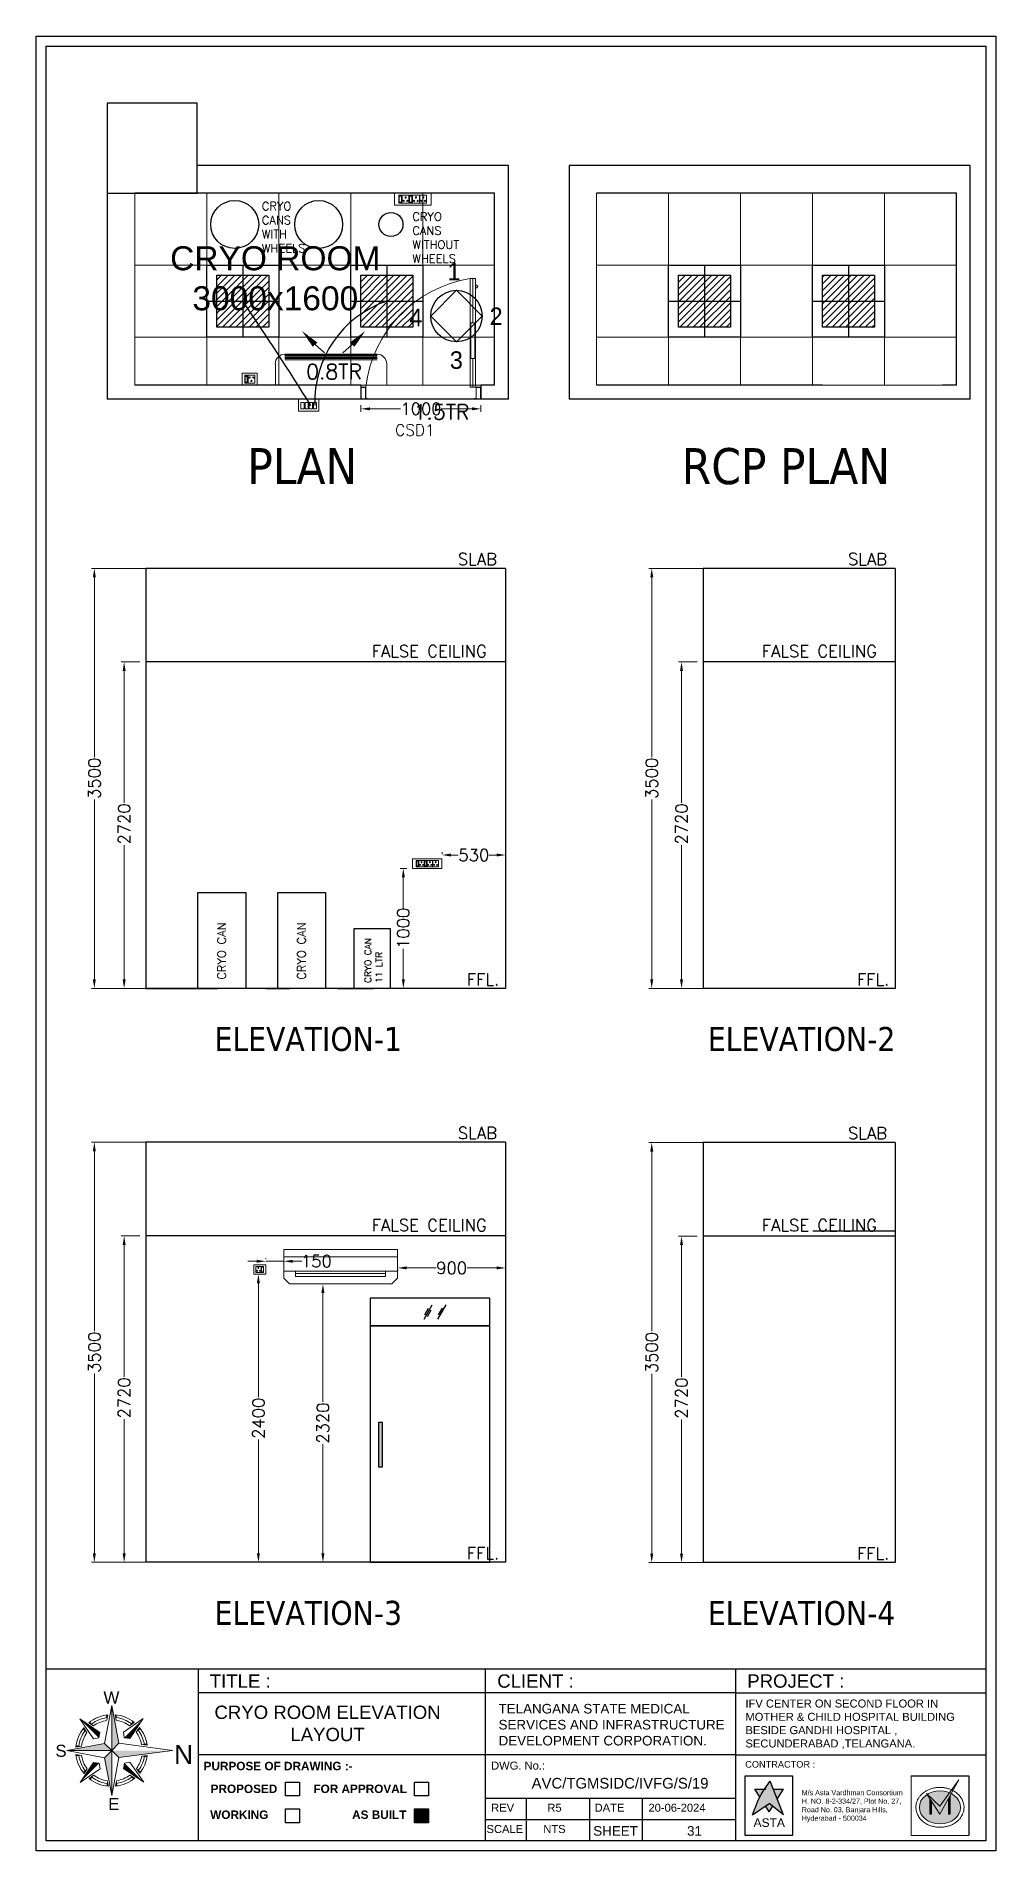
# Model space of a CAD drawing. Header units: millimetres. Extents: x 3552052 to 4144896, y -707811 to -630695.
# Drawn here: x 4006672 to 4014672, y -697836 to -682716 of the extents above; entities that cross this region are included whole.
import ezdxf
from ezdxf.enums import TextEntityAlignment as Align

# ---------------------------------------------------------------- set-up
doc = ezdxf.new("R2010")
doc.units = ezdxf.units.MM
doc.header["$LTSCALE"] = 6
doc.header["$MEASUREMENT"] = 0
doc.layers.get('0').update_dxf_attribs({"linetype": 'CONTINUOUS', "lineweight": 0})
doc.layers.get('Defpoints').update_dxf_attribs({"linetype": 'CONTINUOUS', "lineweight": 0})
for name, color, linetype, lineweight in [('0.0', 8, 'CONTINUOUS', 0), ('1200 Door', 144, 'CONTINUOUS', 0), ('COL', 5, 'CONTINUOUS', 0), ('DIM', 7, 'CONTINUOUS', 0), ('ELE 36W EMERGENCY LIGHT', 5, 'CONTINUOUS', 0), ('ELE-2NOS OF 6-16 RAW POWER SOCKET', 1, 'CONTINUOUS', 0), ('ELE-36W EMERGENCY  LED LIGHT', 7, 'CONTINUOUS', 0), ('ELE-3NOS 6-16A POWER SOCKET', 5, 'CONTINUOUS', 0), ('ELE-4M UPS P.SB', 3, 'CONTINUOUS', 0), ('ELE-6M UPS P.SB', 3, 'CONTINUOUS', 0), ('ELE-SOCKET NMBERING', 7, 'CONTINUOUS', 9), ('EQP', 6, 'CONTINUOUS', 0), ('formate text', 8, 'CONTINUOUS', 0), ('hatch', 252, 'CONTINUOUS', 0), ('HVAC', 3, 'CONTINUOUS', 15), ('LIGHT', 2, 'CONTINUOUS', 0), ('M HVAC HIGH WALL UNIT', 3, 'CONTINUOUS', 0), ('MEP_HVAC_RA_DUCT', 1, 'CONTINUOUS', 0), ('MEP_HVAC_TEXT', 7, 'CONTINUOUS', 0), ('SECTION', 251, 'CONTINUOUS', 0), ('Single Leaf Door', 4, 'CONTINUOUS', 0), ('TITLE', 7, 'CONTINUOUS', 0), ('WALL', 8, 'CONTINUOUS', 0)]:
    doc.layers.add(name, color=color, linetype=linetype, lineweight=lineweight)
doc.layers.add('ELE-6A AC SOCKET', color=7, linetype='CONTINUOUS', lineweight=0, true_color=0x00ceb6)
doc.layers.add('ELE-LIGHTING WIRING', color=7, linetype='CONTINUOUS', lineweight=0, true_color=0x63d7b6)
doc.styles.add('Annotation', font='tahoma.ttf')
doc.styles.add('ARIAL', font='arial.ttf')
doc.styles.add('FORMATE', font='arialbd.ttf')
doc.styles.add('ROMANS', font='romans.shx')
doc.styles.get("Standard").update_dxf_attribs({"font": 'SIMPLEX'})
doc.styles.add('style3', font='arialbd.ttf')
doc.styles.add('VERDANA', font='verdana.ttf')
doc.dimstyles.new('AEPL1', dxfattribs={"dimtxt": 100, "dimasz": 75, "dimexe": 25, "dimexo": 50, "dimtad": 0, "dimdec": 0, "dimtxsty": 'ROMANS', "dimcen": 2.5, "dimclrd": 7, "dimclre": 7, "dimclrt": 7, "dimadec": 0, "dimazin": 0, "dimtfac": 1, "dimtdec": 0, "dimtmove": 0, "dimatfit": 3, "dimfxl": 1, "dimlwd": 0, "dimlwe": 0, "dimarcsym": 0})

msp = doc.modelspace()

# ---------------------------------------------------------------- texts
at = {"lineweight": -3, "ltscale": 0.1, "char_height": 136.805, "width": 184.566, "attachment_point": 5, "rotation": 0.1103}
for s, insert in [('\\pxqc;{\\F.shx.shx;\\H1.0669x;1}', (4010155.4, -684677.1)), ('\\pxqc;{\\F.shx.shx.shx.shx;\\H1.0669x;4}', (4009837, -685059)), ('\\pxqc;{\\F.shx.shx.shx;\\H1.0669x;2}', (4010505.9, -685049.2)), ('\\pxqc;{\\F.shx.shx.shx.shx;\\H1.0669x;3}', (4010174.2, -685415.6))]:
    msp.add_mtext(s, dxfattribs=dict(at, insert=insert))
at = {"lineweight": -3, "width": 2697.906, "attachment_point": 3, "style": 'Annotation'}
for s, insert, char_height in [('\\pxql;PLAN', (4011128.6, -686148.1), 300), ('\\pxql;RCP PLAN', (4014751.9, -686148.1), 300), ('\\pxql;ELEVATION-1', (4010855.8, -690971.7), 200), ('\\pxql;ELEVATION-2', (4014968.8, -690971.7), 200), ('\\pxql;ELEVATION-3', (4010855.8, -695754.1), 200), ('\\pxql;ELEVATION-4', (4014968.8, -695756.1), 200)]:
    msp.add_mtext(s, dxfattribs=dict(at, insert=insert, char_height=char_height))
at = {"layer": '1200 Door', "color": 251, "lineweight": -3, "style": 'ROMANS'}
msp.add_text('CSD1', height=94.18, dxfattribs=at).set_placement((4009663.2, -686044.7, -35804.4))
at = {"layer": 'DIM', "color": 7, "lineweight": -3, "insert": (4008664.6, -684734.2), "char_height": 200, "width": 1982.81, "attachment_point": 5, "style": 'ARIAL'}
msp.add_mtext('CRYO ROOM 3000x1600', dxfattribs=at)
at = {"layer": 'ELE-SOCKET NMBERING', "color": 0, "lineweight": -3, "char_height": 100.004, "width": 2358.602, "attachment_point": 1, "style": 'Annotation'}
for s, insert in [('{\\Fromans|c0;SLAB}', (4010186.4, -687022.8)), ('{\\Fromans|c0;SLAB}', (4013439.3, -687022.8)), ('{\\Fromans|c0;FALSE CEILING }', (4009468.2, -687790.1)), ('{\\Fromans|c0;FALSE CEILING }', (4012721.1, -687790.1)), ('{\\Fromans|c0;FFL.}', (4010261.6, -690525.2)), ('{\\Fromans|c0;FFL.}', (4013514.5, -690525.2)), ('{\\Fromans|c0;SLAB}', (4010186.4, -691805.2)), ('{\\Fromans|c0;SLAB}', (4013439.3, -691807.3)), ('{\\Fromans|c0;FALSE CEILING }', (4009468.2, -692572.5)), ('{\\Fromans|c0;FALSE CEILING }', (4012721.1, -692574.6)), ('{\\Fromans|c0;FFL.}', (4010261.6, -695307.6)), ('{\\Fromans|c0;FFL.}', (4013514.5, -695309.6))]:
    msp.add_mtext(s, dxfattribs=dict(at, insert=insert))
at = {"layer": 'EQP', "color": 0, "lineweight": -3, "char_height": 70, "attachment_point": 1}
for s, insert in [('CRYO\\PCANS WITH WHEELS', (4008552.6, -684097.1)), ('CRYO\\PCANS WITHOUT WHEELS', (4009807, -684183.9))]:
    msp.add_mtext_dynamic_manual_height_columns(s, width=257.958, gutter_width=10, heights=[0], dxfattribs=dict(at, insert=insert))
at = {"layer": 'EQP', "color": 0, "lineweight": -3, "attachment_point": 1, "rotation": 90}
for s, insert, char_height in [('CRYO CAN', (4008181.4, -690578.1), 70), ('CRYO CAN', (4008848.1, -690578.1), 70), ('CRYO CAN\\P11 LTR', (4009409.8, -690605.2), 55)]:
    msp.add_mtext_dynamic_manual_height_columns(s, width=1096.645, gutter_width=10, heights=[0], dxfattribs=dict(at, insert=insert, char_height=char_height))
at = {"layer": 'formate text', "color": 7, "lineweight": 30, "ltscale": 100, "style": 'style3'}
msp.add_text('PURPOSE OF DRAWING :-', height=70.222, dxfattribs=at).set_placement((4008066.8, -697165.6, -44.4))
at = {"layer": 'formate text', "color": 7, "lineweight": 30, "style": 'FORMATE'}
for s, height, p in [('PROPOSED ', 70.22, (4008708.6, -697355.5, -44.4)), ('FOR APPROVAL', 70.222, (4009761.7, -697355.5, -44.4)), ('WORKING', 70.22, (4008606.7, -697571.3, -44.4)), ('AS BUILT', 70.22, (4009757.4, -697571.3, -44.4))]:
    msp.add_text(s, height=height, dxfattribs=at).set_placement(p, align=Align.RIGHT)
at = {"layer": 'MEP_HVAC_TEXT', "color": 0, "lineweight": -3, "char_height": 125, "attachment_point": 3, "rotation": 359.99312, "style": 'VERDANA'}
for s, insert in [('{\\Fromans|c0;\\C256;0.8TR}', (4009387.6, -685448.5)), ('{\\Fromans|c0;\\C256;1.5TR}', (4010283.8, -685783.7))]:
    msp.add_mtext_dynamic_manual_height_columns(s, width=1718.699, gutter_width=750, heights=[0], dxfattribs=dict(at, insert=insert))
at = {"layer": 'TITLE', "color": 7, "lineweight": 30, "style": 'ARIAL'}
for s, height, p in [('TITLE :', 110.96, (4008118, -696477.7)), ('CLIENT :', 110.96, (4010515.5, -696477.7)), ('PROJECT :', 110.96, (4012599.8, -696477.7)), ('W', 100.5, (4007231.9, -696609.8, 0)), ('S', 100.5, (4006831, -697053.5, 0)), ('DWG. No.:', 66.58, (4010463.8, -697160.1)), ('E', 100.5, (4007271.4, -697496.7, 0))]:
    msp.add_text(s, height=height, dxfattribs=at).set_placement(p)
at = {"layer": 'TITLE', "color": 5, "lineweight": -3, "style": 'ARIAL'}
msp.add_text('N', height=158.5, rotation=180, dxfattribs=at).set_placement((4007979.9, -696954.7, 0))
at = {"layer": 'TITLE', "color": 7, "lineweight": 30, "style": 'ARIAL'}
for s, height, p in [('REV', 66.58, (4010560, -697477.8)), ('R5', 66.58, (4010992.7, -697477.8)), ('DATE', 66.58, (4011451.1, -697477.8)), ('20-06-2024', 66.58, (4012013.9, -697477.8)), ('SCALE', 66.58, (4010578.4, -697655.3)), ('NTS', 66.58, (4010992.3, -697655.3)), ('SHEET', 79.89, (4011501.6, -697671.2)), ('31', 79.89, (4012159.7, -697671.2))]:
    msp.add_text(s, height=height, dxfattribs=at).set_placement(p, align=Align.MIDDLE_CENTER)
at = {"layer": 'TITLE', "color": 7, "lineweight": 30, "attachment_point": 1, "style": 'ARIAL'}
for s, width, gutter_width, insert, char_height in [('\\pxqc;CRYO ROOM ELEVATION LAYOUT', 1994.526, 4.44, (4008103, -696627.2), 110.964), ('{\\C256;TELANGANA STATE MEDICAL SERVICES AND INFRASTRUCTURE DEVELOPMENT CORPORATION.}', 1994.526, 4.44, (4010526.1, -696612.8), 79.894), ('\\pxql;IFV CENTER ON SECOND FLOOR IN MOTHER & CHILD HOSPITAL BUILDING BESIDE GANDHI HOSPITAL , SECUNDERABAD ,TELANGANA. ', 1994.526, 4.44, (4012584.7, -696576.3), 66.5785), ('\\pxqc;AVC/TGMSIDC/IVFG/S/19', 2393.395, 5.33, (4010342.4, -697229.5), 88.771)]:
    msp.add_mtext_dynamic_manual_height_columns(s, width=width, gutter_width=gutter_width, heights=[0], dxfattribs=dict(at, insert=insert, char_height=char_height))

# ---------------------------------------------------------------- blocks, each defined once
blk = doc.blocks.new('GGGG')
at = {"layer": 'ELE-4M UPS P.SB', "color": 251, "linetype": 'ByBlock'}
for p, q in [((3564133, -678814), (3564133, -677214)), ((3564733, -678814), (3564733, -677214)), ((3565333, -678814), (3565333, -677214)), ((3565933, -678814), (3565933, -677214)), ((3563533, -677814), (3566533, -677814)), ((3563533, -678414), (3566533, -678414))]:
    blk.add_line(p, q, dxfattribs=at)
blk.add_lwpolyline([(3563533, -677214), (3566533, -677214), (3566533, -678814), (3563533, -678814)], close=True, dxfattribs=at)
blk = doc.blocks.new('*D563')
at = {"layer": 'Defpoints', "color": 0, "transparency": 16777216}
for p in [(4009379, -685740), (4010379, -685740), (4010379, -685821)]:
    blk.add_point(p, dxfattribs=at)
at = {"layer": 'DIM', "color": 7, "lineweight": 0, "transparency": 16777216}
for p, q in [((4009379, -685790), (4009379, -685846)), ((4009454, -685821), (4009709, -685821)), ((4010304, -685821), (4010048, -685821)), ((4010379, -685790), (4010379, -685846))]:
    blk.add_line(p, q, dxfattribs=at)
at = {"layer": 'DIM', "color": 7, "transparency": 16777216}
for points in [[(4009454, -685808), (4009454, -685833), (4009379, -685821)], [(4010304, -685808), (4010304, -685833), (4010379, -685821)]]:
    blk.add_solid(points, dxfattribs=at)
at = {"layer": 'DIM', "color": 7, "lineweight": -3, "transparency": 16777216, "insert": (4009879, -685821), "char_height": 100, "attachment_point": 5, "style": 'ROMANS'}
blk.add_mtext('1000', dxfattribs=at)
blk = doc.blocks.new('1000x2100x100 SD')
at = {"layer": 'Single Leaf Door'}
for points in [[(44, 339), (49, 339), (49, 635), (44, 635)], [(88, 635), (83, 635), (83, 339), (88, 339)]]:
    blk.add_hatch(color=6, dxfattribs=at).paths.add_polyline_path(points)
at = {"layer": 'Single Leaf Door', "color": 8}
for p, q in [((30, 947), (30, 929)), ((44, 949), (32, 949)), ((32, 927), (44, 927)), ((44, 100), (44, 1004)), ((44, 1004), (88, 1004)), ((44, 949), (44, 927)), ((66, 635), (66, 1004)), ((88, 1004), (88, 100)), ((66, 100), (66, 339)), ((0, 100), (0, 0)), ((40, 100), (0, 100)), ((0, 0), (40, 0)), ((2, 98), (2, 2)), ((38, 98), (2, 98)), ((2, 2), (40, 2)), ((38, 3), (38, 98)), ((50, 3), (38, 3)), ((40, 5), (40, 100)), ((52, 5), (40, 5)), ((40, 2), (50, 2)), ((40, 0), (52, 0)), ((88, 100), (44, 100)), ((50, 2), (50, 3)), ((52, 0), (52, 5)), ((948, 5), (960, 5)), ((948, 0), (948, 5)), ((960, 0), (948, 0)), ((950, 3), (962, 3)), ((950, 2), (950, 3)), ((960, 2), (950, 2)), ((960, 5), (960, 100)), ((960, 100), (1000, 100)), ((998, 2), (960, 2)), ((1000, 0), (960, 0)), ((962, 3), (962, 98)), ((962, 98), (998, 98)), ((998, 98), (998, 2)), ((1000, 100), (1000, 0))]:
    blk.add_line(p, q, dxfattribs=at)
at = {"layer": 'Single Leaf Door', "color": 6}
for p, q in [((88, 635), (44, 635)), ((44, 635), (44, 339)), ((49, 339), (49, 635)), ((83, 339), (83, 635)), ((88, 339), (88, 635)), ((44, 339), (88, 339))]:
    blk.add_line(p, q, dxfattribs=at)
at = {"layer": 'Single Leaf Door', "color": 6, "ltscale": 100}
blk.add_line((83, 635), (83, 339), dxfattribs=at)
at = {"layer": 'Single Leaf Door', "color": 6}
for points in [[(44, 635), (44, 339), (49, 339), (49, 635), (44, 635)], [(88, 635), (88, 339), (83, 339), (83, 635), (88, 635)]]:
    blk.add_lwpolyline(points, dxfattribs=at)
at = {"layer": 'Single Leaf Door', "ltscale": 5000}
blk.add_lwpolyline([(44, 635), (44, 339), (49, 339), (49, 635), (44, 635)], dxfattribs=at)
at = {"layer": 'Single Leaf Door', "color": 8}
for centre, radius, start, end in [((30, 938), 3.72, 90, 270), ((32, 947), 1.98, 90, 180), ((32, 929), 1.98, 180, 270), ((-69, -20), 1036, 6.6418, 81.2791)]:
    blk.add_arc(centre, radius, start, end, dxfattribs=at)
blk = doc.blocks.new('FGFGFGFG')
at = {"layer": 'ELE-6M UPS P.SB', "color": 3, "linetype": 'ByBlock'}
for points in [[(3565675, -683133), (3565845, -683133), (3565845, -683233), (3565675, -683233)], [(3565695, -683161), (3565721, -683161), (3565721, -683213), (3565695, -683213)], [(3565729, -683161), (3565756, -683161), (3565756, -683213), (3565729, -683213)], [(3565764, -683161), (3565790, -683161), (3565790, -683213), (3565764, -683213)], [(3565799, -683161), (3565825, -683161), (3565825, -683213), (3565799, -683213)]]:
    blk.add_lwpolyline(points, close=True, dxfattribs=at)
blk = doc.blocks.new('HI WALL SPLIT AC UNIT')
at = {"layer": 'M HVAC HIGH WALL UNIT', "lineweight": 5}
for p, q in [((955021, -147904), (955950, -147904)), ((955021, -147904), (955021, -148083)), ((955950, -147904), (955950, -148083)), ((955100, -148162), (955872, -148162))]:
    blk.add_line(p, q, dxfattribs=at)
at = {"layer": 'M HVAC HIGH WALL UNIT', "color": 8, "lineweight": 5}
for p, q in [((955100, -148116), (955872, -148116)), ((955100, -148125), (955872, -148125)), ((955100, -148136), (955872, -148136)), ((955100, -148146), (955872, -148146)), ((955100, -148155), (955872, -148155))]:
    blk.add_line(p, q, dxfattribs=at)
at = {"layer": 'M HVAC HIGH WALL UNIT', "color": 7, "lineweight": 5}
for p, q in [((955309, -148242), (955387, -148173)), ((955619, -148242), (955541, -148173))]:
    blk.add_line(p, q, dxfattribs=at)
at = {"layer": 'M HVAC HIGH WALL UNIT', "lineweight": 5}
for centre, start, end in [((955100, -148083), 180, 270), ((955872, -148083), 270, 0)]:
    blk.add_arc(centre, 78.8, start, end, dxfattribs=at)
at = {"layer": 'M HVAC HIGH WALL UNIT', "color": 7, "lineweight": 5}
for points in [[(955328, -148260), (955290, -148224), (955200, -148356)], [(955600, -148260), (955638, -148224), (955728, -148356)]]:
    blk.add_solid(points, dxfattribs=at)
blk = doc.blocks.new('EQ2WE')
at = {"layer": 'ELE-6A AC SOCKET', "lineweight": 0}
for p, q in [((-99, 170), (-215, 170)), ((-215, 170), (-215, 36)), ((-215, 36), (-99, 36)), ((-99, 36), (-99, 170)), ((-91, 36), (-91, 170)), ((-91, 170), (-45, 170)), ((-45, 170), (-91, 170)), ((-45, 36), (-91, 36)), ((-87, 51), (-87, 155)), ((-87, 155), (-48, 155)), ((-48, 55), (-87, 55)), ((-48, 51), (-87, 51)), ((-48, 155), (-48, 51)), ((-45, 170), (-45, 36)), ((-45, 170), (-45, 36))]:
    blk.add_line(p, q, dxfattribs=at)
blk.add_lwpolyline([(0, 0), (-257, 0), (-257, 206), (0, 206)], close=True, dxfattribs=at)
for centre, radius, start, end in [((-190, 77), 7.83, 5.2689, 272.51), ((-184, 72), 6.31, 202.6838, 75.0951), ((-157, 136), 9.08, 307.1584, 232.8416), ((-157, 127), 5.79, 161.4031, 18.5969), ((-130, 72), 6.31, 104.9049, 337.3162), ((-124, 77), 7.83, 267.49, 174.7311)]:
    blk.add_arc(centre, radius, start, end, dxfattribs=at)
blk = doc.blocks.new('543WYH')
at = {"layer": 'ELE-2NOS OF 6-16 RAW POWER SOCKET', "color": 30, "linetype": 'ByBlock', "lineweight": 0}
for p, q in [((-124, -57), (-124, -91)), ((-26, -57), (-124, -57)), ((-26, -57), (-124, -57)), ((-124, -91), (-26, -91)), ((-124, -96), (-26, -96)), ((-124, -181), (-124, -96)), ((-26, -181), (-124, -181)), ((-124, -187), (-124, -221)), ((-26, -187), (-124, -187)), ((-26, -187), (-124, -187)), ((-124, -221), (-26, -221)), ((-124, -312), (-124, -227)), ((-124, -227), (-26, -227)), ((-113, -60), (-113, -88)), ((-37, -60), (-113, -60)), ((-113, -88), (-37, -88)), ((-113, -190), (-113, -218)), ((-37, -190), (-113, -190)), ((-113, -218), (-37, -218)), ((-110, -60), (-110, -88)), ((-110, -190), (-110, -218)), ((-37, -88), (-37, -60)), ((-37, -218), (-37, -190)), ((-26, -57), (-26, -91)), ((-26, -91), (-26, -57)), ((-26, -96), (-26, -181)), ((-26, -187), (-26, -221)), ((-26, -221), (-26, -187)), ((-26, -227), (-26, -312)), ((-26, -312), (-124, -312)), ((-124, -402), (-124, -317)), ((-124, -317), (-26, -317)), ((-26, -402), (-124, -402)), ((-26, -317), (-26, -402))]:
    blk.add_line(p, q, dxfattribs=at)
blk.add_lwpolyline([(-150, 0), (-150, -459), (0, -459), (0, 0)], close=True, dxfattribs=at)
for centre, radius, start, end in [((-98, -119), 4.6, 112.6838, 345.0951), ((-98, -159), 4.6, 14.9049, 247.3162), ((-94, -115), 5.7, 275.2689, 182.51), ((-94, -163), 5.7, 177.49, 84.7311), ((-58, -139), 4.22, 71.4031, 288.5969), ((-51, -139), 6.62, 217.1584, 142.8416), ((-98, -249), 4.6, 112.6838, 345.0951), ((-98, -289), 4.6, 14.9049, 247.3162), ((-98, -340), 4.6, 112.6838, 345.0951), ((-98, -379), 4.6, 14.9049, 247.3162), ((-94, -245), 5.7, 275.2689, 182.51), ((-94, -293), 5.7, 177.49, 84.7311), ((-94, -335), 5.7, 275.2689, 182.51), ((-94, -384), 5.7, 177.49, 84.7311), ((-58, -269), 4.22, 71.4031, 288.5969), ((-58, -360), 4.22, 71.4031, 288.5969), ((-51, -269), 6.62, 217.1584, 142.8416), ((-51, -360), 6.62, 217.1584, 142.8416)]:
    blk.add_arc(centre, radius, start, end, dxfattribs=at)
blk = doc.blocks.new('*D564')
at = {"layer": 'Defpoints', "color": 0, "transparency": 16777216}
for p in [(4007404, -687930), (4007585, -687930), (4007784, -690650)]:
    blk.add_point(p, dxfattribs=at)
at = {"layer": 'ELE-4M UPS P.SB', "color": 7, "lineweight": 0, "transparency": 16777216}
for p, q in [((4007535, -687930), (4007379, -687930)), ((4007404, -688005), (4007404, -689103)), ((4007404, -690575), (4007404, -689457)), ((4007734, -690650), (4007379, -690650))]:
    blk.add_line(p, q, dxfattribs=at)
at = {"layer": 'ELE-4M UPS P.SB', "color": 7, "transparency": 16777216}
for points in [[(4007392, -688005), (4007417, -688005), (4007404, -687930)], [(4007392, -690575), (4007417, -690575), (4007404, -690650)]]:
    blk.add_solid(points, dxfattribs=at)
at = {"layer": 'ELE-4M UPS P.SB', "color": 7, "lineweight": -3, "transparency": 16777216, "insert": (4007404, -689280), "char_height": 100, "attachment_point": 5, "rotation": 90, "style": 'ROMANS'}
blk.add_mtext('2720', dxfattribs=at)
blk = doc.blocks.new('*D565')
at = {"layer": 'Defpoints', "color": 0, "transparency": 16777216}
for p in [(4007156, -687150), (4007830, -687150), (4007784, -690650)]:
    blk.add_point(p, dxfattribs=at)
at = {"layer": 'ELE-4M UPS P.SB', "color": 7, "lineweight": 0, "transparency": 16777216}
for p, q in [((4007780, -687150), (4007131, -687150)), ((4007156, -687225), (4007156, -688723)), ((4007156, -690575), (4007156, -689077)), ((4007734, -690650), (4007131, -690650))]:
    blk.add_line(p, q, dxfattribs=at)
at = {"layer": 'ELE-4M UPS P.SB', "color": 7, "transparency": 16777216}
for points in [[(4007143, -687225), (4007168, -687225), (4007156, -687150)], [(4007143, -690575), (4007168, -690575), (4007156, -690650)]]:
    blk.add_solid(points, dxfattribs=at)
at = {"layer": 'ELE-4M UPS P.SB', "color": 7, "lineweight": -3, "transparency": 16777216, "insert": (4007156, -688900), "char_height": 100, "attachment_point": 5, "rotation": 90, "style": 'ROMANS'}
blk.add_mtext('3500', dxfattribs=at)
blk = doc.blocks.new('*D566')
at = {"layer": 'Defpoints', "color": 0, "transparency": 16777216}
for p in [(4009810, -689650), (4009732, -690650), (4009810, -690650)]:
    blk.add_point(p, dxfattribs=at)
at = {"layer": 'ELE-4M UPS P.SB', "color": 7, "lineweight": 0, "transparency": 16777216}
for p, q in [((4009760, -689650), (4009707, -689650)), ((4009732, -689725), (4009732, -689981)), ((4009732, -690575), (4009732, -690320)), ((4009760, -690650), (4009707, -690650))]:
    blk.add_line(p, q, dxfattribs=at)
at = {"layer": 'ELE-4M UPS P.SB', "color": 7, "transparency": 16777216}
for points in [[(4009720, -689725), (4009745, -689725), (4009732, -689650)], [(4009720, -690575), (4009745, -690575), (4009732, -690650)]]:
    blk.add_solid(points, dxfattribs=at)
at = {"layer": 'ELE-4M UPS P.SB', "color": 7, "lineweight": -3, "transparency": 16777216, "insert": (4009732, -690150), "char_height": 100, "attachment_point": 5, "rotation": 90, "style": 'ROMANS'}
blk.add_mtext('1000', dxfattribs=at)
blk = doc.blocks.new('*D567')
at = {"layer": 'Defpoints', "color": 0, "transparency": 16777216}
for p in [(4010055, -689581), (4010585, -689539), (4010585, -689581)]:
    blk.add_point(p, dxfattribs=at)
at = {"layer": 'ELE-4M UPS P.SB', "color": 7, "lineweight": 0, "transparency": 16777216}
for p, q in [((4010055, -689531), (4010055, -689514)), ((4010130, -689539), (4010190, -689539)), ((4010510, -689539), (4010449, -689539)), ((4010585, -689531), (4010585, -689514))]:
    blk.add_line(p, q, dxfattribs=at)
at = {"layer": 'ELE-4M UPS P.SB', "color": 7, "transparency": 16777216}
for points in [[(4010130, -689526), (4010130, -689551), (4010055, -689539)], [(4010510, -689526), (4010510, -689551), (4010585, -689539)]]:
    blk.add_solid(points, dxfattribs=at)
at = {"layer": 'ELE-4M UPS P.SB', "color": 7, "lineweight": -3, "transparency": 16777216, "insert": (4010320, -689539), "char_height": 100, "attachment_point": 5, "style": 'ROMANS'}
blk.add_mtext('530', dxfattribs=at)
blk = doc.blocks.new('*D568')
at = {"layer": 'Defpoints', "color": 0, "transparency": 16777216}
for p in [(4012052, -687930), (4012232, -687930), (4012431, -690650)]:
    blk.add_point(p, dxfattribs=at)
at = {"layer": 'ELE-4M UPS P.SB', "color": 7, "lineweight": 0, "transparency": 16777216}
for p, q in [((4012182, -687930), (4012027, -687930)), ((4012052, -688005), (4012052, -689103)), ((4012052, -690575), (4012052, -689457)), ((4012381, -690650), (4012027, -690650))]:
    blk.add_line(p, q, dxfattribs=at)
at = {"layer": 'ELE-4M UPS P.SB', "color": 7, "transparency": 16777216}
for points in [[(4012039, -688005), (4012064, -688005), (4012052, -687930)], [(4012039, -690575), (4012064, -690575), (4012052, -690650)]]:
    blk.add_solid(points, dxfattribs=at)
at = {"layer": 'ELE-4M UPS P.SB', "color": 7, "lineweight": -3, "transparency": 16777216, "insert": (4012052, -689280), "char_height": 100, "attachment_point": 5, "rotation": 90, "style": 'ROMANS'}
blk.add_mtext('2720', dxfattribs=at)
blk = doc.blocks.new('*D569')
at = {"layer": 'Defpoints', "color": 0, "transparency": 16777216}
for p in [(4011803, -687150), (4012478, -687150), (4012431, -690650)]:
    blk.add_point(p, dxfattribs=at)
at = {"layer": 'ELE-4M UPS P.SB', "color": 7, "lineweight": 0, "transparency": 16777216}
for p, q in [((4012428, -687150), (4011778, -687150)), ((4011803, -687225), (4011803, -688723)), ((4011803, -690575), (4011803, -689077)), ((4012381, -690650), (4011778, -690650))]:
    blk.add_line(p, q, dxfattribs=at)
at = {"layer": 'ELE-4M UPS P.SB', "color": 7, "transparency": 16777216}
for points in [[(4011791, -687225), (4011816, -687225), (4011803, -687150)], [(4011791, -690575), (4011816, -690575), (4011803, -690650)]]:
    blk.add_solid(points, dxfattribs=at)
at = {"layer": 'ELE-4M UPS P.SB', "color": 7, "lineweight": -3, "transparency": 16777216, "insert": (4011803, -688900), "char_height": 100, "attachment_point": 5, "rotation": 90, "style": 'ROMANS'}
blk.add_mtext('3500', dxfattribs=at)
blk = doc.blocks.new('*D570')
at = {"layer": 'Defpoints', "color": 0, "transparency": 16777216}
for p in [(4012052, -692715), (4012232, -692715), (4012431, -695435)]:
    blk.add_point(p, dxfattribs=at)
at = {"layer": 'ELE-4M UPS P.SB', "color": 7, "lineweight": 0, "transparency": 16777216}
for p, q in [((4012182, -692715), (4012027, -692715)), ((4012052, -692790), (4012052, -693888)), ((4012052, -695360), (4012052, -694242)), ((4012381, -695435), (4012027, -695435))]:
    blk.add_line(p, q, dxfattribs=at)
at = {"layer": 'ELE-4M UPS P.SB', "color": 7, "transparency": 16777216}
for points in [[(4012039, -692790), (4012064, -692790), (4012052, -692715)], [(4012039, -695360), (4012064, -695360), (4012052, -695435)]]:
    blk.add_solid(points, dxfattribs=at)
at = {"layer": 'ELE-4M UPS P.SB', "color": 7, "lineweight": -3, "transparency": 16777216, "insert": (4012052, -694065), "char_height": 100, "attachment_point": 5, "rotation": 90, "style": 'ROMANS'}
blk.add_mtext('2720', dxfattribs=at)
blk = doc.blocks.new('*D571')
at = {"layer": 'Defpoints', "color": 0, "transparency": 16777216}
for p in [(4011803, -691935), (4012478, -691935), (4012431, -695435)]:
    blk.add_point(p, dxfattribs=at)
at = {"layer": 'ELE-4M UPS P.SB', "color": 7, "lineweight": 0, "transparency": 16777216}
for p, q in [((4012428, -691935), (4011778, -691935)), ((4011803, -692010), (4011803, -693508)), ((4011803, -695360), (4011803, -693862)), ((4012381, -695435), (4011778, -695435))]:
    blk.add_line(p, q, dxfattribs=at)
at = {"layer": 'ELE-4M UPS P.SB', "color": 7, "transparency": 16777216}
for points in [[(4011791, -692010), (4011816, -692010), (4011803, -691935)], [(4011791, -695360), (4011816, -695360), (4011803, -695435)]]:
    blk.add_solid(points, dxfattribs=at)
at = {"layer": 'ELE-4M UPS P.SB', "color": 7, "lineweight": -3, "transparency": 16777216, "insert": (4011803, -693685), "char_height": 100, "attachment_point": 5, "rotation": 90, "style": 'ROMANS'}
blk.add_mtext('3500', dxfattribs=at)
blk = doc.blocks.new('*D572')
at = {"layer": 'Defpoints', "color": 0, "transparency": 16777216}
for p in [(4007404, -692713), (4007585, -692713), (4007784, -695433)]:
    blk.add_point(p, dxfattribs=at)
at = {"layer": 'ELE-4M UPS P.SB', "color": 7, "lineweight": 0, "transparency": 16777216}
for p, q in [((4007535, -692713), (4007379, -692713)), ((4007404, -692788), (4007404, -693886)), ((4007404, -695358), (4007404, -694239)), ((4007734, -695433), (4007379, -695433))]:
    blk.add_line(p, q, dxfattribs=at)
at = {"layer": 'ELE-4M UPS P.SB', "color": 7, "transparency": 16777216}
for points in [[(4007392, -692788), (4007417, -692788), (4007404, -692713)], [(4007392, -695358), (4007417, -695358), (4007404, -695433)]]:
    blk.add_solid(points, dxfattribs=at)
at = {"layer": 'ELE-4M UPS P.SB', "color": 7, "lineweight": -3, "transparency": 16777216, "insert": (4007404, -694063), "char_height": 100, "attachment_point": 5, "rotation": 90, "style": 'ROMANS'}
blk.add_mtext('2720', dxfattribs=at)
blk = doc.blocks.new('*D573')
at = {"layer": 'Defpoints', "color": 0, "transparency": 16777216}
for p in [(4007156, -691933), (4007830, -691933), (4007784, -695433)]:
    blk.add_point(p, dxfattribs=at)
at = {"layer": 'ELE-4M UPS P.SB', "color": 7, "lineweight": 0, "transparency": 16777216}
for p, q in [((4007780, -691933), (4007131, -691933)), ((4007156, -692008), (4007156, -693506)), ((4007156, -695358), (4007156, -693859)), ((4007734, -695433), (4007131, -695433))]:
    blk.add_line(p, q, dxfattribs=at)
at = {"layer": 'ELE-4M UPS P.SB', "color": 7, "transparency": 16777216}
for points in [[(4007143, -692008), (4007168, -692008), (4007156, -691933)], [(4007143, -695358), (4007168, -695358), (4007156, -695433)]]:
    blk.add_solid(points, dxfattribs=at)
at = {"layer": 'ELE-4M UPS P.SB', "color": 7, "lineweight": -3, "transparency": 16777216, "insert": (4007156, -693683), "char_height": 100, "attachment_point": 5, "rotation": 90, "style": 'ROMANS'}
blk.add_mtext('3500', dxfattribs=at)
blk = doc.blocks.new('AC')
at = {"layer": 'HVAC', "color": 3}
for p, q in [((-0.5, -0.064), (0.5, -0.064)), ((-0.5, -0.189), (0.5, -0.189))]:
    blk.add_line(p, q, dxfattribs=at)
at = {"layer": 'HVAC', "color": 8}
for p, q in [((-0.395, -0.189), (-0.395, -0.236)), ((-0.395, -0.21), (0.395, -0.21)), ((-0.395, -0.236), (0.395, -0.236)), ((0.395, -0.189), (0.395, -0.236))]:
    blk.add_line(p, q, dxfattribs=at)
at = {"layer": 'HVAC', "color": 3}
blk.add_lwpolyline([(-0.5, 0), (0.5, 0), (0.5, -0.251), (0.45, -0.301), (-0.45, -0.301), (-0.5, -0.251)], close=True, dxfattribs=at)
blk = doc.blocks.new('*D574')
at = {"layer": 'Defpoints', "color": 0, "transparency": 16777216}
for p in [(4008977, -693113), (4008977, -695433), (4009062, -695433)]:
    blk.add_point(p, dxfattribs=at)
at = {"layer": 'ELE-4M UPS P.SB', "color": 7, "lineweight": 0, "transparency": 16777216}
for p, q in [((4009027, -693113), (4009087, -693113)), ((4009062, -693188), (4009062, -694096)), ((4009062, -695358), (4009062, -694449)), ((4009027, -695433), (4009087, -695433))]:
    blk.add_line(p, q, dxfattribs=at)
at = {"layer": 'ELE-4M UPS P.SB', "color": 7, "transparency": 16777216}
for points in [[(4009049, -693188), (4009074, -693188), (4009062, -693113)], [(4009049, -695358), (4009074, -695358), (4009062, -695433)]]:
    blk.add_solid(points, dxfattribs=at)
at = {"layer": 'ELE-4M UPS P.SB', "color": 7, "lineweight": -3, "transparency": 16777216, "insert": (4009062, -694273), "char_height": 100, "attachment_point": 5, "rotation": 90, "style": 'ROMANS'}
blk.add_mtext('2320', dxfattribs=at)
blk = doc.blocks.new('*D575')
at = {"layer": 'Defpoints', "color": 0, "transparency": 16777216}
for p in [(4008501, -693033), (4008501, -695433), (4008524, -695433)]:
    blk.add_point(p, dxfattribs=at)
at = {"layer": 'ELE-4M UPS P.SB', "color": 7, "lineweight": 0, "transparency": 16777216}
for p, q in [((4008551, -693033), (4008549, -693033)), ((4008524, -693108), (4008524, -694056)), ((4008524, -695358), (4008524, -694409)), ((4008551, -695433), (4008549, -695433))]:
    blk.add_line(p, q, dxfattribs=at)
at = {"layer": 'ELE-4M UPS P.SB', "color": 7, "transparency": 16777216}
for points in [[(4008511, -693108), (4008536, -693108), (4008524, -693033)], [(4008511, -695358), (4008536, -695358), (4008524, -695433)]]:
    blk.add_solid(points, dxfattribs=at)
at = {"layer": 'ELE-4M UPS P.SB', "color": 7, "lineweight": -3, "transparency": 16777216, "insert": (4008524, -694233), "char_height": 100, "attachment_point": 5, "rotation": 90, "style": 'ROMANS'}
blk.add_mtext('2400', dxfattribs=at)
blk = doc.blocks.new('*D576')
at = {"layer": 'Defpoints', "color": 0, "transparency": 16777216}
for p in [(4009685, -692946), (4010585, -692946), (4010585, -692980)]:
    blk.add_point(p, dxfattribs=at)
at = {"layer": 'ELE-4M UPS P.SB', "color": 7, "lineweight": 0, "transparency": 16777216}
for p, q in [((4009685, -692996), (4009685, -693005)), ((4009760, -692980), (4010005, -692980)), ((4010510, -692980), (4010264, -692980)), ((4010585, -692996), (4010585, -693005))]:
    blk.add_line(p, q, dxfattribs=at)
at = {"layer": 'ELE-4M UPS P.SB', "color": 7, "transparency": 16777216}
for points in [[(4009760, -692967), (4009760, -692992), (4009685, -692980)], [(4010510, -692967), (4010510, -692992), (4010585, -692980)]]:
    blk.add_solid(points, dxfattribs=at)
at = {"layer": 'ELE-4M UPS P.SB', "color": 7, "lineweight": -3, "transparency": 16777216, "insert": (4010135, -692980), "char_height": 100, "attachment_point": 5, "style": 'ROMANS'}
blk.add_mtext('900', dxfattribs=at)
blk = doc.blocks.new('*D577')
at = {"layer": 'Defpoints', "color": 0, "transparency": 16777216}
for p in [(4008735, -692924), (4008585, -692953), (4008735, -692953)]:
    blk.add_point(p, dxfattribs=at)
at = {"layer": 'ELE-4M UPS P.SB', "color": 7, "lineweight": 0, "transparency": 16777216}
for p, q in [((4008510, -692924), (4008435, -692924)), ((4008585, -692903), (4008585, -692899)), ((4008585, -692924), (4008735, -692924)), ((4008735, -692903), (4008735, -692899)), ((4008810, -692924), (4008885, -692924))]:
    blk.add_line(p, q, dxfattribs=at)
at = {"layer": 'ELE-4M UPS P.SB', "color": 7, "transparency": 16777216}
for points in [[(4008510, -692912), (4008510, -692937), (4008585, -692924)], [(4008810, -692912), (4008810, -692937), (4008735, -692924)]]:
    blk.add_solid(points, dxfattribs=at)
at = {"layer": 'ELE-4M UPS P.SB', "color": 7, "lineweight": -3, "transparency": 16777216, "insert": (4009007, -692924), "char_height": 100, "attachment_point": 5, "style": 'ROMANS'}
blk.add_mtext('150', dxfattribs=at)
blk = doc.blocks.new('A$C4A7C6C7E')
at = {"layer": 'TITLE', "color": 8, "lineweight": 5}
for p, q in [((-4207, 4144), (0, 26095)), ((0, 26095), (0, 0)), ((0, 0), (0, 26095)), ((4144, 4207), (0, 26095)), ((-6941, 10518), (-18592, 18312)), ((-10622, 6781), (-18592, 18312)), ((-14385, 10390), (-16257, 13098)), ((-10607, 14226), (-13343, 16056)), ((-2825, 17519), (-2234, 20757)), ((2559, 17560), (1919, 20788)), ((6781, 10622), (18312, 18592)), ((7325, 7437), (6781, 10622)), ((10390, 14385), (13098, 16257)), ((10518, 6941), (18312, 18592)), ((14226, 10607), (16056, 13343)), ((-4207, 4144), (-26095, 0)), ((0, 0), (-26095, 0)), ((-26095, 0), (0, 0)), ((-4144, -4207), (-26095, 0)), ((-17560, 2559), (-20788, 1919)), ((-7437, 7325), (-10622, 6781)), ((-7437, 7325), (-6941, 10518)), ((-4207, 4144), (0, 0)), ((0, 0), (-4207, 4144)), ((0, 0), (-4144, -4207)), ((-4144, -4207), (0, 0)), ((0, 0), (4144, 4207)), ((4144, 4207), (0, 0)), ((0, 0), (4207, -4144)), ((4207, -4144), (0, 0)), ((0, 0), (0, -26095)), ((0, -26095), (0, 0)), ((7325, 7437), (10518, 6941)), ((17394, 3514), (20646, 3095)), ((17394, 3514), (20646, 3095)), ((-17519, -2825), (-20757, -2234)), ((-10518, -6941), (-18312, -18592)), ((-7325, -7437), (-10518, -6941)), ((-7325, -7437), (-6781, -10622)), ((-4144, -4207), (0, -26095)), ((4207, -4144), (0, -26095)), ((7437, -7325), (6941, -10518)), ((6941, -10518), (18592, -18312)), ((7437, -7325), (10622, -6781)), ((10622, -6781), (18592, -18312)), ((14385, -10390), (16257, -13098)), ((17433, -3312), (20680, -2857)), ((17433, -3312), (20680, -2857)), ((17434, -3310), (20680, -2857)), ((-6781, -10622), (-18312, -18592)), ((-14226, -10607), (-16056, -13343)), ((-10390, -14385), (-13098, -16257)), ((-2559, -17560), (-1919, -20788)), ((2825, -17519), (2234, -20757)), ((10607, -14226), (13343, -16056))]:
    blk.add_line(p, q, dxfattribs=at)
at = {"layer": 'TITLE', "color": 5}
for p in [(4144, 4207), (4207, -4144)]:
    blk.add_line(p, (35289, 0), dxfattribs=at)
at = {"layer": 'TITLE', "color": 8, "lineweight": 5}
for radius, start, end in [(20877, 141.142689, 174.726248), (19311, 144.161205, 171.707732), (20877, 96.142689, 129.726248), (19311, 99.161205, 126.707732), (17745, 99.161205, 126.707732), (20877, 51.142689, 84.726248), (17745, 54.161205, 81.707732), (19311, 54.161205, 81.707732), (17745, 11.421813, 36.707732), (19311, 9.85136, 36.707732), (20877, 8.526917, 39.726248), (17745, 144.161205, 171.707732), (20877, 186.142689, 219.726248), (19311, 189.161205, 216.707732), (17745, 189.161205, 216.707732), (17745, 324.161205, 349.248684), (19311, 324.161205, 350.81434), (20877, 321.142689, 352.134802), (20877, 231.142689, 264.726248), (19311, 234.161205, 261.707732), (17745, 234.161205, 261.707732), (20877, 276.142689, 309.726248), (17745, 279.161205, 306.707732), (19311, 279.161205, 306.707732)]:
    blk.add_arc((0, 0), radius, start, end, dxfattribs=at)
for points in [[(0, 26095), (4144, 4207), (0, 0)], [(-18592, 18312), (-6941, 10518), (-7437, 7325)], [(-16257, 13098), (-16924, 12223), (-14385, 10390)], [(-13343, 16056), (-12479, 16737), (-10607, 14226)], [(-3324, 20610), (-2234, 20757), (-2825, 17519)], [(3011, 20658), (1919, 20788), (2559, 17560)], [(18312, 18592), (10518, 6941), (7325, 7437)], [(13098, 16257), (12223, 16924), (10390, 14385)], [(16056, 13343), (16737, 12479), (14226, 10607)], [(-26095, 0), (-4207, 4144), (0, 0)], [(-20658, 3011), (-20788, 1919), (-17560, 2559)], [(0, -26095), (-4144, -4207), (0, 0)], [(20646, 3095), (20457, 4167), (17394, 3514)], [(-20610, -3324), (-20757, -2234), (-17519, -2825)], [(-18312, -18592), (-10518, -6941), (-7325, -7437)], [(18592, -18312), (6941, -10518), (7437, -7325)], [(16257, -13098), (16924, -12223), (14385, -10390)], [(20680, -2857), (20503, -3930), (17433, -3312)], [(-16056, -13343), (-16737, -12479), (-14226, -10607)], [(-13098, -16257), (-12223, -16924), (-10390, -14385)], [(-3011, -20658), (-1919, -20788), (-2559, -17560)], [(3324, -20610), (2234, -20757), (2825, -17519)], [(13343, -16056), (12479, -16737), (10607, -14226)]]:
    blk.add_solid(points, dxfattribs=at)
at = {"layer": 'TITLE', "color": 5}
blk.add_solid([(35289, 0), (4207, -4144), (0, 0)], dxfattribs=at)
blk = doc.blocks.new('IVF-CONTRACTOR')
at = {"lineweight": -3, "true_color": 0x293189}
h = blk.add_hatch(color=177, dxfattribs=at)
h.dxf.hatch_style = 1
edge = h.paths.add_edge_path()
edge.add_spline(control_points=[(3037286, -1386527), (3037185, -1386667), (3036944, -1387001), (3036801, -1387388), (3036719, -1387609)], knot_values=[0, 0, 0, 0, 519.520055, 1226.818077, 1226.818077, 1226.818077, 1226.818077], degree=3, periodic=0)
edge.add_line((3036719, -1387609), (3037255, -1387240))
edge.add_line((3037255, -1387240), (3037717, -1387609))
edge.add_line((3037717, -1387609), (3037286, -1386527))
at = {"lineweight": -3, "true_color": 0xc7c8ca}
h = blk.add_hatch(color=9, dxfattribs=at)
h.dxf.hatch_style = 1
edge = h.paths.add_edge_path()
edge.add_spline(control_points=[(3036953, -1387033), (3036967, -1387008), (3037022, -1386919), (3037088, -1386836), (3037139, -1386779)], knot_values=[3356.588859, 3356.588859, 3356.588859, 3356.588859, 3831.174934, 5081.098827, 5081.098827, 5081.098827, 5081.098827], degree=3, periodic=0)
edge.add_line((3037139, -1386779), (3036793, -1386779))
edge.add_line((3036793, -1386779), (3036953, -1387033))
h.paths.add_polyline_path([(3037717, -1386779), (3037386, -1386779), (3037515, -1387102)])
h.paths.add_polyline_path([(3037370, -1387332), (3037255, -1387240), (3037134, -1387323), (3037255, -1387517)])
at = {"true_color": 0xed1f24}
h = blk.add_hatch(color=240, dxfattribs=at)
h.dxf.hatch_style = 1
edge = h.paths.add_edge_path()
edge.add_line((3042329, -1386921), (3042349, -1386951))
edge.add_ellipse((3042760, -1387369), major_axis=(-665, 0), ratio=0.800236, start_angle=-52.63574, end_angle=-51.83236, ccw=False)
edge.add_line((3042356, -1386946), (3042329, -1386921))
at = {"layer": '0.0', "true_color": 0x139b48}
h = blk.add_hatch(color=114, dxfattribs=at)
h.dxf.hatch_style = 1
edge = h.paths.add_edge_path()
edge.add_ellipse((3042760, -1387369), major_axis=(-665, 0), ratio=0.800236, start_angle=-51.83236, end_angle=236.61963)
edge.add_line((3043125, -1386925), (3043091, -1386988))
edge.add_line((3043091, -1386988), (3043091, -1387590))
edge.add_line((3043091, -1387590), (3043036, -1387590))
edge.add_line((3043036, -1387590), (3043036, -1387088))
edge.add_line((3043036, -1387088), (3042760, -1387590))
edge.add_line((3042760, -1387590), (3042484, -1387160))
edge.add_line((3042484, -1387160), (3042484, -1387590))
edge.add_line((3042484, -1387590), (3042428, -1387590))
edge.add_line((3042428, -1387590), (3042428, -1387075))
edge.add_line((3042428, -1387075), (3042349, -1386951))
edge = h.paths.add_edge_path()
edge.add_ellipse((3042760, -1387369), major_axis=(-665, 0), ratio=0.800236, start_angle=-117.85171, end_angle=-52.63574)
edge.add_line((3042356, -1386946), (3042760, -1387331))
edge.add_line((3042760, -1387331), (3043070, -1386899))
at = {"layer": '0.0', "true_color": 0xed1f24}
h = blk.add_hatch(color=240, dxfattribs=at)
h.dxf.hatch_style = 1
edge = h.paths.add_edge_path()
edge.add_line((3042760, -1387590), (3043125, -1386925))
edge.add_ellipse((3042760, -1387369), major_axis=(-665, 0), ratio=0.800236, start_angle=-123.38037, end_angle=-117.85171)
edge.add_line((3043070, -1386899), (3042760, -1387331))
edge.add_line((3042760, -1387331), (3042356, -1386946))
edge.add_ellipse((3042760, -1387369), major_axis=(-665, 0), ratio=0.800236, start_angle=-52.63574, end_angle=-51.83236)
edge.add_line((3042349, -1386951), (3042760, -1387590))
edge = h.paths.add_edge_path()
edge.add_spline(control_points=[(3043179, -1386828), (3043165, -1386821), (3043150, -1386814), (3043136, -1386807)], knot_values=[-2.156071, -2.156071, -2.156071, -2.156071, -2.090953, -2.090953, -2.090953, -2.090953], degree=3, periodic=0)
edge.add_line((3043136, -1386807), (3043070, -1386899))
edge.add_ellipse((3042760, -1387369), major_axis=(-665, 0), ratio=0.800236, start_angle=-123.38037, end_angle=-117.85171, ccw=False)
edge.add_line((3043125, -1386925), (3043179, -1386828))
edge = h.paths.add_edge_path()
edge.add_line((3043367, -1386486), (3043136, -1386807))
edge.add_spline(control_points=[(3043136, -1386807), (3043150, -1386814), (3043165, -1386821), (3043179, -1386828)], knot_values=[-2.156071, -2.156071, -2.156071, -2.156071, -2.090953, -2.090953, -2.090953, -2.090953], degree=3, periodic=0)
edge.add_line((3043179, -1386828), (3043367, -1386486))
at = {"layer": '0.0', "true_color": 0x000000}
h = blk.add_hatch(color=18, dxfattribs=at)
h.dxf.hatch_style = 1
h.paths.add_polyline_path([(3042484, -1387160), (3042428, -1387075), (3042428, -1387590), (3042484, -1387590)])
h.paths.add_polyline_path([(3043036, -1387590), (3043091, -1387590), (3043091, -1386988), (3043036, -1387088)])
at = {"lineweight": -3}
for p, q in [((3036484, -1386350), (3038013, -1386350)), ((3036484, -1388267), (3036484, -1386350)), ((3036485, -1386350), (3038009, -1386350)), ((3036485, -1388278), (3036485, -1386350)), ((3038013, -1386350), (3038013, -1388267)), ((3041829, -1386350), (3043688, -1386350)), ((3043688, -1386350), (3043688, -1388278)), ((3038011, -1388278), (3036483, -1388278))]:
    blk.add_line(p, q, dxfattribs=at)
at = {"color": 251, "lineweight": -3, "true_color": 0x636466}
for p, q in [((3036793, -1386779), (3037155, -1386779)), ((3036953, -1387033), (3036793, -1386779)), ((3037717, -1387609), (3037286, -1386527)), ((3037386, -1386779), (3037717, -1386779)), ((3037515, -1387102), (3037717, -1386779)), ((3036719, -1387609), (3037255, -1387240)), ((3037255, -1387517), (3037134, -1387323)), ((3037717, -1387609), (3037255, -1387240)), ((3037255, -1387517), (3037370, -1387332))]:
    blk.add_line(p, q, dxfattribs=at)
blk.add_spline([(3036719, -1387609), (3036998, -1386959), (3037286, -1386527)], degree=3, dxfattribs=at)
at = {"layer": '0.0'}
for p, q in [((3036485, -1386350), (3038009, -1386350)), ((3036485, -1388278), (3036485, -1386350)), ((3036485, -1388278), (3036485, -1386350)), ((3036485, -1386350), (3038009, -1386350)), ((3038013, -1386350), (3038013, -1388278)), ((3041829, -1386350), (3043688, -1386350)), ((3041829, -1388278), (3041829, -1386350)), ((3043688, -1386350), (3043688, -1388278)), ((3038009, -1388278), (3036485, -1388278)), ((3043688, -1388278), (3041829, -1388278))]:
    blk.add_line(p, q, dxfattribs=at)
at = {"layer": '0.0', "color": 18, "true_color": 0x000000}
for p, q in [((3042760, -1387590), (3043367, -1386486)), ((3042760, -1387331), (3043367, -1386486)), ((3042760, -1387590), (3042329, -1386921)), ((3042329, -1386921), (3042760, -1387331)), ((3042428, -1387075), (3042428, -1387590)), ((3042484, -1387590), (3042484, -1387160)), ((3043036, -1387088), (3043036, -1387590)), ((3043091, -1387590), (3043091, -1386988)), ((3042428, -1387590), (3042484, -1387590)), ((3043036, -1387590), (3043091, -1387590))]:
    blk.add_line(p, q, dxfattribs=at)
at = {"layer": '0.0'}
blk.add_ellipse((3042760, -1387369), major_axis=(-665, 0), ratio=0.800236, start_param=-3.141592653589793, end_param=3.141592653589793, dxfattribs=at)
blk.add_open_spline([(3043535, -1387369), (3043535, -1387353), (3043534, -1387336), (3043530, -1387296), (3043527, -1387272), (3043516, -1387226), (3043509, -1387202), (3043492, -1387157), (3043483, -1387135), (3043460, -1387092), (3043448, -1387071), (3043420, -1387031), (3043405, -1387011), (3043372, -1386974), (3043355, -1386956), (3043318, -1386922), (3043298, -1386906), (3043258, -1386875), (3043236, -1386861), (3043183, -1386829), (3043150, -1386812), (3043081, -1386783), (3043045, -1386771), (3042972, -1386750), (3042935, -1386742), (3042860, -1386731), (3042821, -1386728), (3042745, -1386726), (3042706, -1386727), (3042630, -1386735), (3042593, -1386741), (3042518, -1386757), (3042482, -1386768), (3042412, -1386794), (3042377, -1386809), (3042312, -1386843), (3042280, -1386862), (3042221, -1386905), (3042194, -1386928), (3042147, -1386974), (3042127, -1386996), (3042091, -1387042), (3042074, -1387067), (3042045, -1387117), (3042033, -1387143), (3042012, -1387197), (3042003, -1387225), (3041992, -1387276), (3041988, -1387299), (3041984, -1387347), (3041984, -1387371), (3041986, -1387418), (3041989, -1387442), (3041997, -1387489), (3042003, -1387512), (3042018, -1387557), (3042026, -1387580), (3042047, -1387623), (3042058, -1387645), (3042084, -1387686), (3042098, -1387706), (3042129, -1387744), (3042145, -1387762), (3042180, -1387798), (3042199, -1387814), (3042238, -1387846), (3042259, -1387861), (3042311, -1387894), (3042343, -1387912), (3042409, -1387944), (3042444, -1387957), (3042515, -1387980), (3042552, -1387989), (3042626, -1388003), (3042664, -1388007), (3042740, -1388012), (3042778, -1388012), (3042854, -1388008), (3042892, -1388003), (3042966, -1387989), (3043003, -1387980), (3043074, -1387958), (3043109, -1387944), (3043175, -1387913), (3043208, -1387895), (3043268, -1387856), (3043297, -1387834), (3043351, -1387787), (3043376, -1387761), (3043416, -1387713), (3043432, -1387690), (3043462, -1387643), (3043475, -1387619), (3043497, -1387569), (3043507, -1387543), (3043522, -1387491), (3043527, -1387464), (3043533, -1387415), (3043535, -1387392), (3043535, -1387369)], degree=3, knots=[-3.141593, -3.141593, -3.141593, -3.141593, -3.06788, -3.06788, -2.960953, -2.960953, -2.854026, -2.854026, -2.747099, -2.747099, -2.640172, -2.640172, -2.533245, -2.533245, -2.426319, -2.426319, -2.319392, -2.319392, -2.212465, -2.212465, -2.059875, -2.059875, -1.907286, -1.907286, -1.754697, -1.754697, -1.602107, -1.602107, -1.449518, -1.449518, -1.296928, -1.296928, -1.144339, -1.144339, -0.99175, -0.99175, -0.83916, -0.83916, -0.686571, -0.686571, -0.558641, -0.558641, -0.43071, -0.43071, -0.30278, -0.30278, -0.17485, -0.17485, -0.068516, -0.068516, 0.037819, 0.037819, 0.144154, 0.144154, 0.250488, 0.250488, 0.356823, 0.356823, 0.463157, 0.463157, 0.569492, 0.569492, 0.675826, 0.675826, 0.782161, 0.782161, 0.888495, 0.888495, 1.039928, 1.039928, 1.191361, 1.191361, 1.342794, 1.342794, 1.494227, 1.494227, 1.64566, 1.64566, 1.797093, 1.797093, 1.948526, 1.948526, 2.099959, 2.099959, 2.251392, 2.251392, 2.402825, 2.402825, 2.554258, 2.554258, 2.675591, 2.675591, 2.796924, 2.796924, 2.918258, 2.918258, 3.039591, 3.039591, 3.141593, 3.141593, 3.141593, 3.141593], dxfattribs=at)
at = {"lineweight": -3, "attachment_point": 1, "style": 'ARIAL'}
for s, width, gutter_width, insert, char_height in [('{\\C256;CONTRACTOR :}', 3919.85, 1060, (3036485, -1385878), 212.06), ('{\\C256;M/s Asta Vardhman Consortium\\PH. NO. 8-2-334/27, Plot No. 27, Road No. 03, Banjara Hills, Hyderabad - 500034}', 3696.75, 822, (3038306, -1386813), 164.38)]:
    blk.add_mtext_dynamic_manual_height_columns(s, width=width, gutter_width=gutter_width, heights=[0], dxfattribs=dict(at, insert=insert, char_height=char_height))
at = {"lineweight": 100, "insert": (3036754, -1387723), "char_height": 276.9, "attachment_point": 1, "style": 'ARIAL'}
blk.add_mtext_dynamic_manual_height_columns('ASTA', width=997.56, gutter_width=254, heights=[0], dxfattribs=at)
blk = doc.blocks.new('ELE.EMERGENCY 40W LED LIGHT')
at = {"layer": 'ELE-36W EMERGENCY  LED LIGHT', "lineweight": 25}
h = blk.add_hatch(dxfattribs=at)
h.set_pattern_fill('ANSI31', color=5, scale=300, style=0)
h.paths.add_polyline_path([(-208, -208), (-208, 208), (208, 208), (208, -208)])
for p, q in [((0, 288), (0, -288)), ((-288, 0), (288, 0))]:
    blk.add_line(p, q, dxfattribs=at)
for points in [[(-288, -288), (-288, 288), (288, 288), (288, -288)], [(-208, -208), (-208, 208), (208, 208), (208, -208)]]:
    blk.add_lwpolyline(points, close=True, dxfattribs=at)

# ---------------------------------------------------------------- dimensions: what is measured, and where the dimension line sits
at = {"layer": 'DIM', "color": 251, "lineweight": -3}
dim = msp.add_linear_dim(base=(4010378.6, -685820.7), p1=(4009378.6, -685739.9), p2=(4010378.6, -685739.9), dimstyle='AEPL1', dxfattribs=at)
dim.commit()
dim.dimension.update_dxf_attribs({"geometry": '*D563', "text_midpoint": (4009878.6, -685820.7)})
at = {"layer": 'ELE-4M UPS P.SB', "color": 0, "lineweight": -3}
for base, p1, p2, picture, middle in [((4007155.8, -687150.3), (4007783.9, -690650.3), (4007830.4, -687150.3), '*D565', (4007155.8, -688900.3)), ((4011803.1, -687150.3), (4012431.2, -690650.3), (4012477.6, -687150.3), '*D569', (4011803.1, -688900.3)), ((4007404.3, -687930.3), (4007783.9, -690650.3), (4007584.5, -687930.3), '*D564', (4007404.3, -689280.3)), ((4012051.5, -687930.3), (4012431.2, -690650.3), (4012231.8, -687930.3), '*D568', (4012051.5, -689280.3)), ((4007155.8, -691932.7), (4007783.9, -695432.7), (4007830.4, -691932.7), '*D573', (4007155.8, -693682.7)), ((4011803.1, -691934.7), (4012431.2, -695434.7), (4012477.6, -691934.7), '*D571', (4011803.1, -693684.7)), ((4007404.3, -692712.7), (4007783.9, -695432.7), (4007584.5, -692712.7), '*D572', (4007404.3, -694062.7)), ((4012051.5, -692714.7), (4012431.2, -695434.7), (4012231.8, -692714.7), '*D570', (4012051.5, -694064.7))]:
    dim = msp.add_linear_dim(base=base, p1=p1, p2=p2, angle=90, dimstyle='AEPL1', dxfattribs=at)
    dim.commit()
    dim.dimension.update_dxf_attribs({"geometry": picture, "text_midpoint": middle, "dimtype": 160})
for base, p1, p2, picture, middle in [((4010584.5, -689538.6), (4010054.5, -689581.5), (4010584.5, -689581.5), '*D567', (4010319.5, -689538.6)), ((4008734.5, -692924.3), (4008584.5, -692952.7), (4008734.5, -692952.7), '*D577', (4009006.6, -692924.3)), ((4010584.5, -692979.9), (4009684.5, -692946), (4010584.5, -692946), '*D576', (4010134.5, -692979.9))]:
    dim = msp.add_linear_dim(base=base, p1=p1, p2=p2, dimstyle='AEPL1', dxfattribs=at)
    dim.commit()
    dim.dimension.update_dxf_attribs({"geometry": picture, "text_midpoint": middle})
for base, p1, p2, picture, middle in [((4009732.4, -690650.3), (4009809.6, -689650.3), (4009809.6, -690650.3), '*D566', (4009732.4, -690150.3)), ((4008523.7, -695432.7), (4008500.8, -693032.7), (4008500.8, -695432.7), '*D575', (4008523.7, -694232.7)), ((4009061.6, -695432.7), (4008977.1, -693112.7), (4008977.1, -695432.7), '*D574', (4009061.6, -694272.7))]:
    dim = msp.add_linear_dim(base=base, p1=p1, p2=p2, angle=90, dimstyle='AEPL1', dxfattribs=at)
    dim.commit()
    dim.dimension.update_dxf_attribs({"geometry": picture, "text_midpoint": middle})

# ---------------------------------------------------------------- hatches: boundary and pattern name
at = {"lineweight": -3, "ltscale": 0.1}
h = msp.add_hatch(color=254, dxfattribs=at)
h.dxf.hatch_style = 1
h.paths.add_polyline_path([(4009525.2, -694636.6), (4009557.9, -694636.6), (4009557.9, -694269.1), (4009525.2, -694269.1)])
at = {"layer": 'MEP_HVAC_TEXT', "lineweight": -3}
h = msp.add_hatch(color=1, dxfattribs=at)
h.dxf.hatch_style = 1
h.paths.add_polyline_path([(4009825.3, -697487.3), (4009825.3, -697602.9), (4009943.2, -697602.9), (4009943.2, -697487.3)])

# ---------------------------------------------------------------- linework, layer by layer
at = {"lineweight": -3}
for p, q in [((4014588.6, -696322.8), (4006754.4, -696322.8)), ((4006754.4, -697753.3), (4006754.4, -696322.8)), ((4010418.2, -697753.3), (4010418.2, -696322.8))]:
    msp.add_line(p, q, dxfattribs=at)
at = {"color": 7, "lineweight": 30}
msp.add_line((4014588.6, -697753.3), (4010418.2, -697753.3), dxfattribs=at)
for points in [[(4014671.5, -682716.3), (4014671.5, -697836.2), (4006671.5, -697836.2), (4006671.5, -682716.3)], [(4014588.6, -682799.2), (4014588.6, -697753.3), (4006754.4, -697753.3), (4006754.4, -682799.2)], [(4010174.8, -684833.1), (4009960.3, -685047.6), (4010174.8, -685262), (4010389.2, -685047.6), (4010174.8, -684833.1)]]:
    msp.add_lwpolyline(points, close=True, dxfattribs=at)
at = {"color": 7, "lineweight": -3, "ltscale": 0.1}
msp.add_lwpolyline([(4009525.2, -694636.6), (4009557.9, -694636.6), (4009557.9, -694269.1), (4009525.2, -694269.1)], close=True, dxfattribs=at)
at = {"lineweight": -3}
msp.add_circle((4010174.8, -685047.6), 214.4, dxfattribs=at)
at = {"layer": '0.0', "color": 7, "lineweight": 30, "elevation": -44.4}
for points in [[(4008748.8, -697264.3), (4008866.7, -697264.3), (4008866.7, -697379.9), (4008748.8, -697379.9)], [(4009825.3, -697264.3), (4009943.2, -697264.3), (4009943.2, -697379.9), (4009825.3, -697379.9)], [(4008748.8, -697487.3), (4008866.7, -697487.3), (4008866.7, -697602.9), (4008748.8, -697602.9)], [(4009825.3, -697487.3), (4009943.2, -697487.3), (4009943.2, -697602.9), (4009825.3, -697602.9)]]:
    msp.add_lwpolyline(points, close=True, dxfattribs=at)
at = {"layer": 'COL', "color": 7, "lineweight": 30}
msp.add_lwpolyline([(4007263.6, -684023.9), (4008013.6, -684023.9), (4008013.6, -683273.9), (4007263.6, -683273.9)], close=True, dxfattribs=at)
at = {"layer": 'ELE-LIGHTING WIRING', "color": 254, "lineweight": -3, "true_color": 0xdebad0}
for centre, radius, start, end in [((3988923.2, -698235.3), 23585.9, 31.83619, 34.35928), ((4009871, -685755.2), 876.4, 108.45128, 182.52734)]:
    msp.add_arc(centre, radius, start, end, dxfattribs=at)
at = {"layer": 'EQP', "lineweight": -3}
for p, q in [((4009226.1, -684284.4), (4009229.1, -684284.4)), ((4008017.8, -690650.3), (4008017.8, -689850.3)), ((4008017.8, -689850.3), (4008417.8, -689850.3)), ((4008417.8, -689850.3), (4008417.8, -690650.3)), ((4008684.5, -690650.3), (4008684.5, -689850.3)), ((4008684.5, -689850.3), (4009084.5, -689850.3)), ((4009084.5, -689850.3), (4009084.5, -690650.3)), ((4009323.4, -690650.3), (4009323.4, -690150.3)), ((4009323.4, -690150.3), (4009623.4, -690150.3)), ((4009623.4, -690150.3), (4009623.4, -690650.3)), ((4007584.5, -690650.3), (4008184.5, -690650.3)), ((4008584.5, -690650.3), (4008784.5, -690650.3)), ((4009184.5, -690650.3), (4009484.5, -690650.3))]:
    msp.add_line(p, q, dxfattribs=at)
for centre, radius in [((4008326.1, -684284.4), 200), ((4009026.1, -684284.4), 200), ((4009629.1, -684284.4), 100)]:
    msp.add_circle(centre, radius, dxfattribs=at)
at = {"layer": 'hatch', "color": 7, "lineweight": 30}
msp.add_line((4014588.6, -696322.5), (4014588.6, -697753.3), dxfattribs=at)
at = {"layer": 'MEP_HVAC_RA_DUCT', "color": 7, "lineweight": 30}
for p, q in [((4007584.5, -687150.3), (4007584.5, -690650.3)), ((4010584.5, -687150.3), (4010584.5, -690650.3)), ((4012231.8, -687150.3), (4012231.8, -690650.3)), ((4013831.8, -687150.3), (4013831.8, -690650.3)), ((4007584.5, -691932.7), (4007584.5, -695432.7)), ((4010584.5, -691932.7), (4010584.5, -695432.7)), ((4012231.8, -691934.7), (4012231.8, -695434.7)), ((4013831.8, -691934.7), (4013831.8, -695434.7))]:
    msp.add_line(p, q, dxfattribs=at)
for points in [[(4010584.5, -687150.3), (4007584.5, -687150.3)], [(4013831.8, -687150.3), (4012231.8, -687150.3)], [(4009894.5, -687930.3), (4007584.5, -687930.3)], [(4010584.5, -687930.3), (4009894.5, -687930.3)], [(4013831.8, -687930.3), (4012231.8, -687930.3)], [(4013837.3, -687930.3), (4013147.3, -687930.3)], [(4010584.5, -690650.3), (4007584.5, -690650.3)], [(4013831.8, -690650.3), (4012231.8, -690650.3)], [(4010584.5, -691932.7), (4007584.5, -691932.7)], [(4013831.8, -691934.7), (4012231.8, -691934.7)], [(4009894.5, -692712.7), (4007584.5, -692712.7)], [(4010584.5, -692712.7), (4009894.5, -692712.7)], [(4013831.8, -692714.7), (4012231.8, -692714.7)], [(4013837.3, -692674.7), (4013147.3, -692674.7)], [(4010584.5, -695432.7), (4007584.5, -695432.7)], [(4013831.8, -695434.7), (4012231.8, -695434.7)]]:
    msp.add_lwpolyline(points, dxfattribs=at)
at = {"layer": 'MEP_HVAC_RA_DUCT', "color": 7, "lineweight": -3}
for points in [[(4009454.5, -693462.7), (4010454.5, -693462.7), (4010454.5, -693232.7), (4009454.5, -693232.7)], [(4009454.5, -695432.7), (4010454.5, -695432.7), (4010454.5, -693462.7), (4009454.5, -693462.7)]]:
    msp.add_lwpolyline(points, close=True, dxfattribs=at)
at = {"layer": 'MEP_HVAC_TEXT', "lineweight": -3}
for p, q in [((4008020.7, -696322.8), (4008020.7, -697753.3)), ((4012502.5, -696322.8), (4012502.5, -697753.3)), ((4010418.2, -696520), (4008020.7, -696520)), ((4012502.5, -696520), (4010418.2, -696520)), ((4012502.5, -696520), (4014588.6, -696520)), ((4010418.2, -697037.9), (4008020.7, -697037.9)), ((4012502.5, -697038.1), (4010416.4, -697037.9)), ((4012502.5, -697038.1), (4014588.6, -697037.9)), ((4010418.2, -697398.2), (4012502.5, -697398.2)), ((4010757, -697398.2), (4010757, -697753.3)), ((4011284.8, -697398.2), (4011284.8, -697753.3)), ((4011722.6, -697398.2), (4011722.6, -697753.3)), ((4010418.2, -697575.7), (4012502.5, -697575.7))]:
    msp.add_line(p, q, dxfattribs=at)
at = {"layer": 'SECTION', "color": 5, "lineweight": -3, "ltscale": 500}
for p, q in [((4009905.7, -693406.5), (4009973.1, -693288.6)), ((4009910.7, -693371.8), (4009943.1, -693315.2)), ((4009932.8, -693385), (4009964.8, -693329)), ((4010020.7, -693406.5), (4010088.1, -693288.6)), ((4010025.7, -693371.8), (4010058.1, -693315.2))]:
    msp.add_line(p, q, dxfattribs=at)
at = {"layer": 'WALL', "color": 7, "lineweight": 30}
for p, q in [((4010608.6, -683793.9), (4008013.6, -683793.9)), ((4010608.6, -685739.9), (4010608.6, -683793.9)), ((4011113.5, -683793.9), (4011113.5, -685739.9)), ((4014458.5, -683793.9), (4011113.5, -683793.9)), ((4014458.5, -685739.9), (4014458.5, -683793.9)), ((4007263.6, -684023.9), (4007263.6, -685739.9)), ((4009673.6, -684023.9), (4007493.6, -684023.9)), ((4010493.6, -684023.9), (4008013.6, -684023.9)), ((4010493.6, -685623.9), (4010493.6, -684023.9)), ((4013523.5, -684023.9), (4011343.5, -684023.9)), ((4014343.5, -684023.9), (4011863.5, -684023.9)), ((4014343.5, -685623.9), (4014343.5, -684023.9)), ((4009378.6, -685623.9), (4007493.6, -685623.9)), ((4009378.6, -685623.9), (4009378.6, -685739.9)), ((4010493.6, -685623.9), (4010378.6, -685623.9)), ((4010378.6, -685623.9), (4010378.6, -685739.9)), ((4013228.5, -685623.9), (4011343.5, -685623.9)), ((4014343.5, -685623.9), (4014228.5, -685623.9)), ((4010608.6, -685739.9), (4007263.6, -685739.9)), ((4014458.5, -685739.9), (4011113.5, -685739.9))]:
    msp.add_line(p, q, dxfattribs=at)

# ---------------------------------------------------------------- block references
at = {"color": 240, "lineweight": -3, "true_color": 0xed1f24, "xscale": 0.2588086967172107, "yscale": 0.2588086967172107, "zscale": 0.2588086967172107}
msp.add_blockref('IVF-CONTRACTOR', (3226713.9, -338411.8), dxfattribs=at)
at = {"layer": 'ELE 36W EMERGENCY LIGHT', "lineweight": -3, "xscale": 1.041666666677768, "yscale": 1.041666666677768, "zscale": 1.041666666677768}
for p in [(4008393.6, -684923.9), (4009593.6, -684923.9), (4012243.5, -684923.9), (4013443.5, -684923.9)]:
    msp.add_blockref('ELE.EMERGENCY 40W LED LIGHT', p, dxfattribs=at)
at = {"layer": 'ELE-3NOS 6-16A POWER SOCKET', "color": 254, "lineweight": -3, "true_color": 0xdebad0}
for p, xscale, yscale, zscale, rotation in [((4009657.6, -684023.9), 0.6666666666666666, 0.6666666666666666, 0.6666666666666666, 90), ((4009809.6, -689570.3), 0.5333333333333333, 0.5333333333333333, 0.5333333333333333, 89.99999999999999)]:
    msp.add_blockref('543WYH', p, dxfattribs=dict(at, xscale=xscale, yscale=yscale, zscale=zscale, rotation=rotation))
at = {"layer": 'ELE-4M UPS P.SB', "color": 0, "lineweight": -3}
for name, p in [('GGGG', (443960.4, -6810.1)), ('GGGG', (447810.2, -6810.1)), ('FGFGFGFG', (443183.6, -2606.8))]:
    msp.add_blockref(name, p, dxfattribs=at)
at = {"layer": 'ELE-6A AC SOCKET', "color": 254, "lineweight": -3, "true_color": 0xdebad0, "xscale": 0.4891628617315313, "yscale": 0.4891628617315313, "zscale": 0.4891628617315313, "rotation": 180}
msp.add_blockref('EQ2WE', (4008388.8, -685523.2), dxfattribs=at)
at = {"layer": 'ELE-6A AC SOCKET', "color": 254, "lineweight": -3, "true_color": 0xdebad0, "xscale": 0.3885944238316955, "yscale": 0.3885944238316955, "zscale": 0.3885944238316955}
msp.add_blockref('EQ2WE', (4008584.5, -693032.7), dxfattribs=at)
at = {"layer": 'LIGHT', "lineweight": -3, "xscale": 950.0000000003695, "yscale": 950.0000000003695, "zscale": 950.0000000003695}
msp.add_blockref('AC', (4009209.5, -692826.8), dxfattribs=at)
at = {"layer": 'M HVAC HIGH WALL UNIT', "color": 1, "lineweight": -3, "rotation": 180}
msp.add_blockref('HI WALL SPLIT AC UNIT', (4964614.9, -833527.6), dxfattribs=at)
at = {"layer": 'Single Leaf Door', "color": 251, "lineweight": -3, "xscale": -1}
msp.add_blockref('1000x2100x100 SD', (4010378.6, -685739.9), dxfattribs=at)
at = {"layer": 'TITLE', "lineweight": -3, "extrusion": (1.31196e-09, -7.57547e-09, 1), "xscale": 0.01435933167563198, "yscale": 0.01435933167563198, "zscale": 0.01435933167563198}
msp.add_blockref('A$C4A7C6C7E', (4007300.5, -697001.2, 0), dxfattribs=at)

msp.set_redraw_order([(e.dxf.handle, doc.entitydb.next_handle()) for e in msp.query("TEXT MTEXT ATTDEF DIMENSION ARC_DIMENSION")])  # texts and dimensions are drawn at this point

doc.saveas('drawing.dxf')
